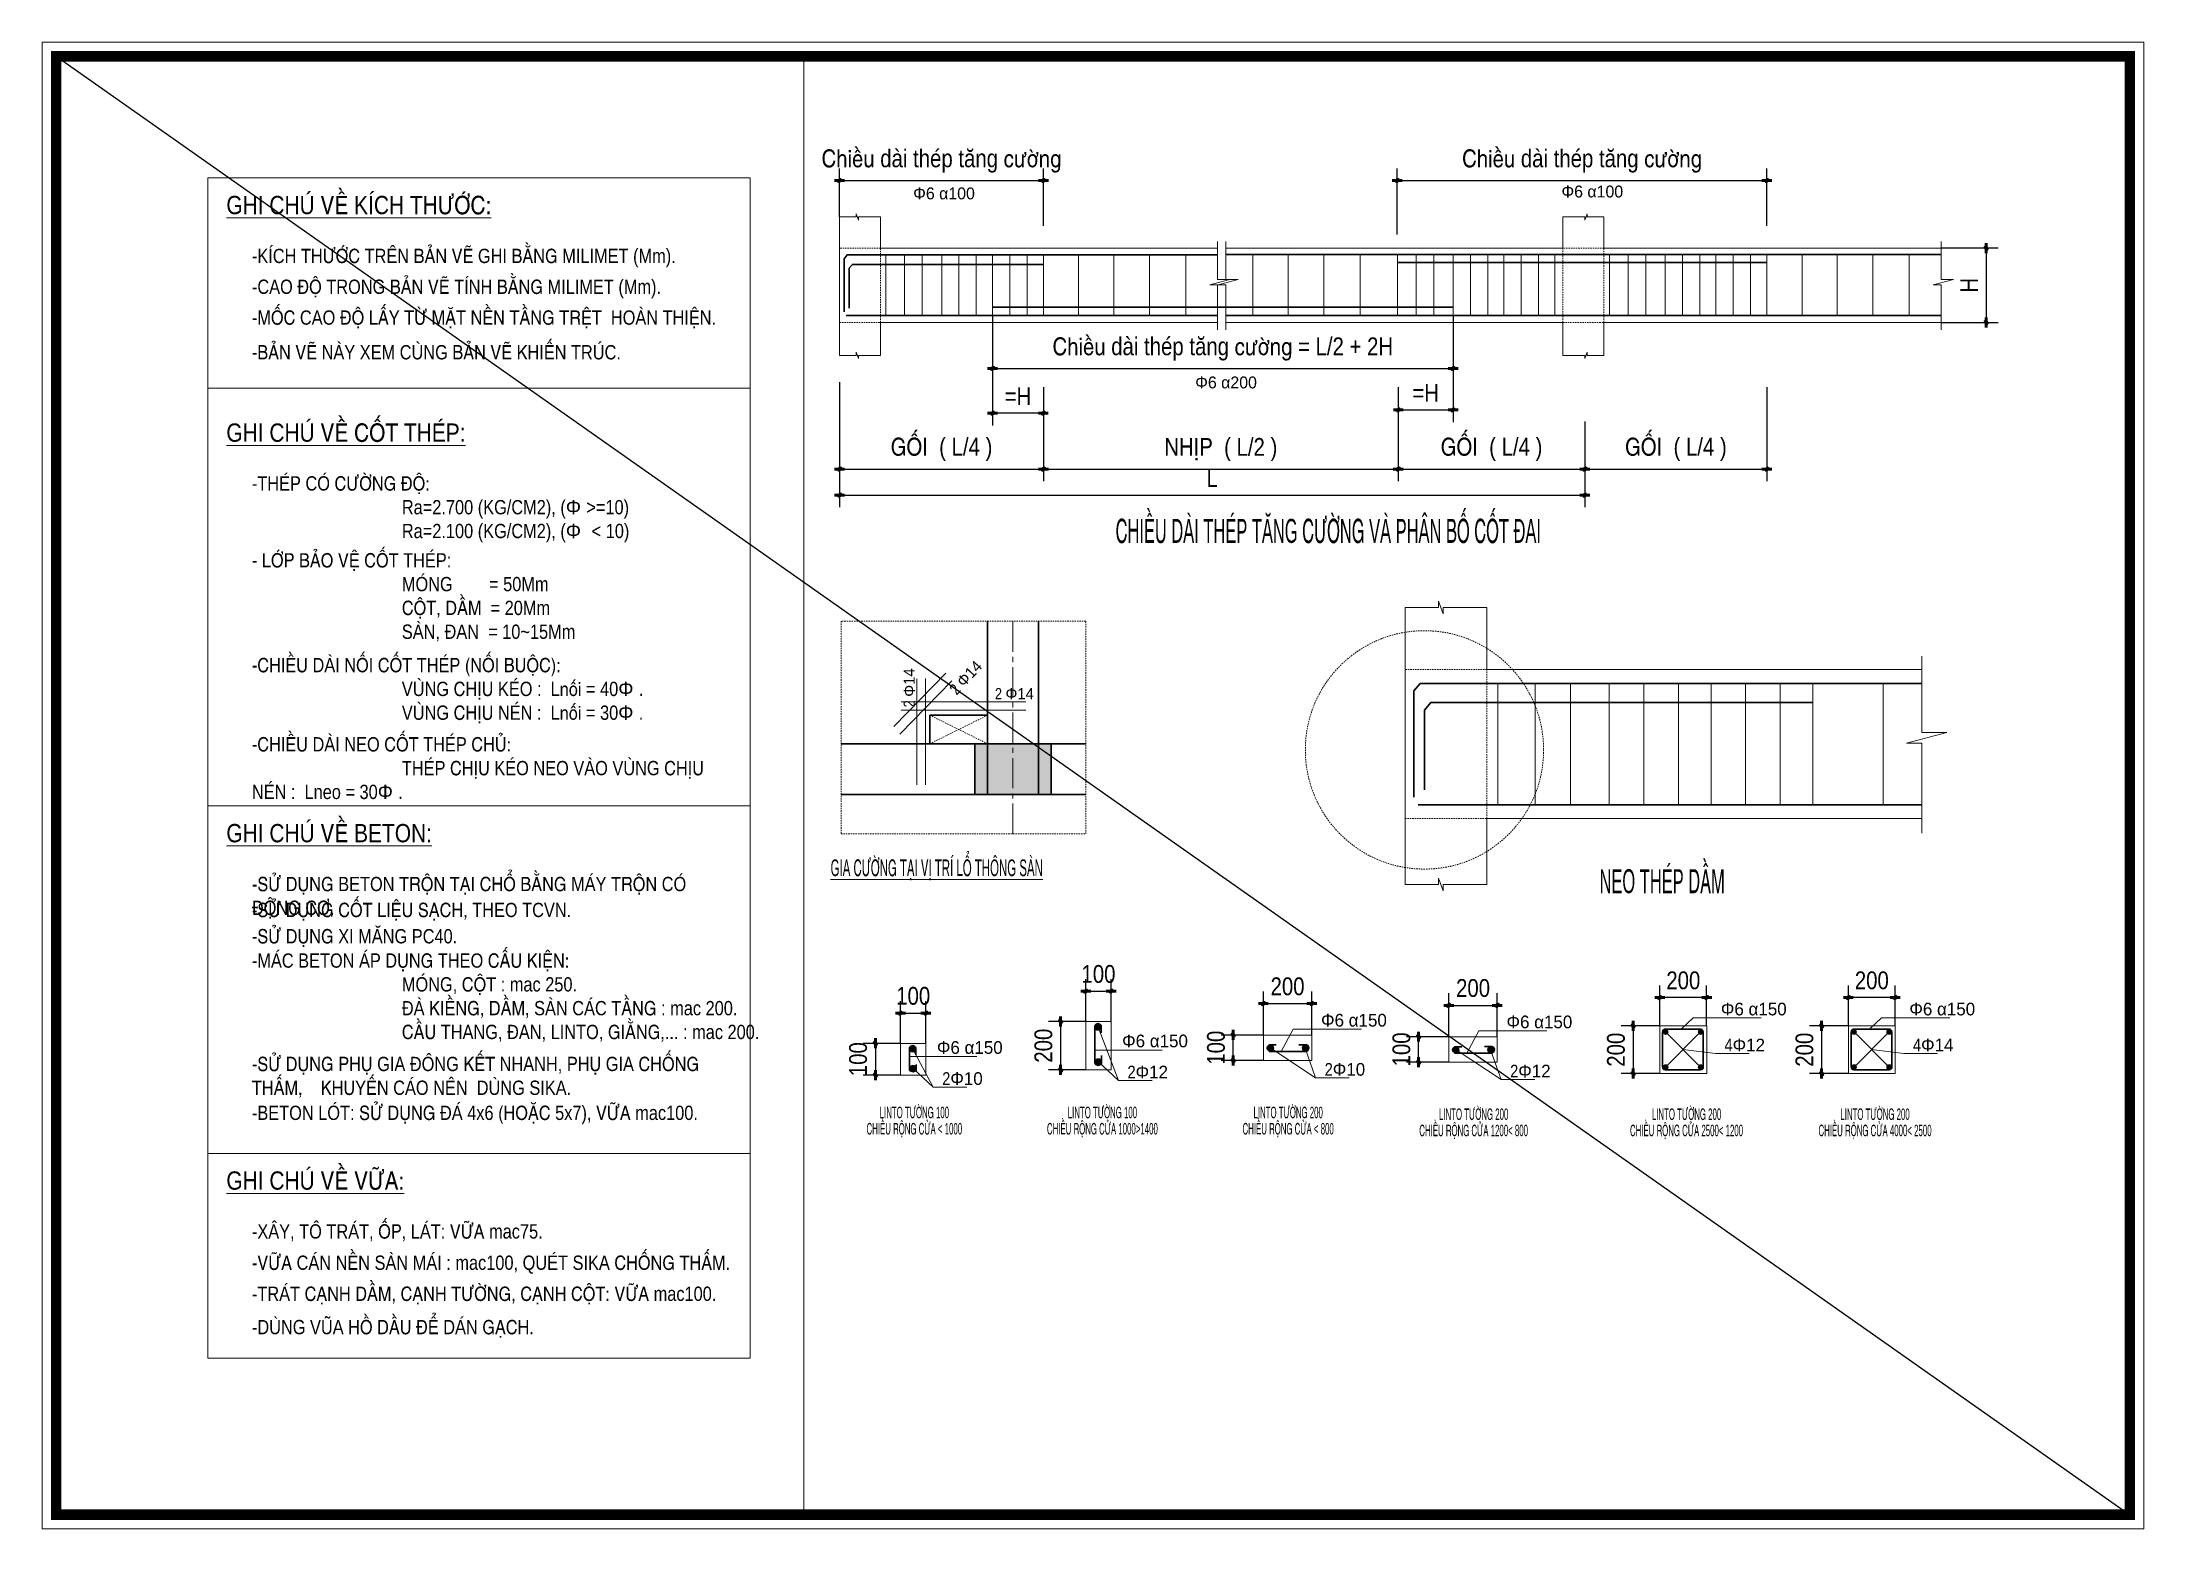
# Model space of a CAD drawing. Header units: millimetres. Extents: x 615730 to 2792744, y 139412 to 597571.
# Drawn here: x 1053928 to 1079942, y 286993 to 305386 of the extents above; entities that cross this region are included whole.
import ezdxf
from ezdxf.enums import TextEntityAlignment as Align

# ---------------------------------------------------------------- set-up
doc = ezdxf.new("R2010")
doc.units = ezdxf.units.MM
doc.header["$MEASUREMENT"] = 0
doc.header["$PDMODE"] = 34
doc.linetypes.add('CENTER2', pattern=[1.125, 0.75, -0.125, 0.125, -0.125])
doc.linetypes.add('KHUAT', pattern=[0.6, 0.35, -0.25])
doc.layers.get('0').update_dxf_attribs({"lineweight": 5})
for name, color, linetype, lineweight in [('0.05_Hatch', 36, 'Continuous', 9), ('0.10_Khuat', 251, 'KHUAT', 9), ('DIM', 7, 'Continuous', 50), ('None', 7, 'Continuous', 15), ('thay', 7, 'Continuous', 15), ('tim', 89, 'Continuous', 9), ('tuong cat', 7, 'Continuous', 30)]:
    doc.layers.add(name, color=color, linetype=linetype, lineweight=lineweight)
doc.layers.add('H', color=252, linetype='Continuous')
doc.layers.add('LAYER70', color=5, linetype='Continuous')
doc.styles.add('AVO', font='', dxfattribs={"height": 200})
doc.styles.add('STYLE1', font='')
doc.styles.get('AVO').set_extended_font_data('VNI-Helve-Condense')
doc.styles.get('STYLE1').set_extended_font_data('VNI-Helve-Condense')
doc.dimstyles.new('1-100', dxfattribs={"dimtxt": 220, "dimasz": 20, "dimexe": 150, "dimexo": 0, "dimgap": 100, "dimtad": 1, "dimdec": 0, "dimzin": 0, "dimdsep": 46, "dimtxsty": 'AVO', "dimblk": 'FC', "dimcen": 0, "dimdle": 150, "dimclrd": 252, "dimclre": 252, "dimclrt": 7, "dimadec": 0, "dimazin": 0, "dimtfac": 1, "dimtdec": 0, "dimtix": 1, "dimtmove": 2, "dimatfit": 3, "dimldrblk": 'OPEN90', "dimfxl": 1, "dimtolj": 1, "dimtzin": 0, "dimarcsym": 0})

msp = doc.modelspace()

# ---------------------------------------------------------------- texts
at = {"layer": '0.05_Hatch', "style": 'STYLE1'}
for s, insert, char_height, width, attachment_point in [('{\\LGHI CHUÙ VEÀ KÍCH THÖÔÙC:}', (1056209.4, 303483.2, 11.5), 226.044, 5988.541, 1), (' {\\fSymbol|b0|i0|c2|p18;F6 a100}', (1064663, 303587.7, 11.5), 147.164, 4990.451, 1), (' {\\fSymbol|b0|i0|c2|p18;F6 a100}', (1072686.3, 303611, 11.5), 147.164, 4990.451, 1), ('-KÍCH THÖÔÙC TREÂN BAÛN VEÕ GHI BAÈNG MILIMET (Mm).', (1056526, 302829.1, 11.5), 176.597, 5988.541, 1), ('-CAO ÑOÄ TRONG BAÛN VEÕ TÍNH BAÈNG MILIMET (Mm).', (1056526, 302447.8, 11.5), 176.597, 5988.541, 1), ('-MOÁC CAO ÑOÄ LAÁY TÖØ MAËT NEÀN TAÀNG TREÄT  HOAØN THIEÄN.', (1056526, 302066.5, 11.5), 176.597, 5988.541, 1), ('-BAÛN VEÕ NAØY XEM CUØNG BAÛN VEÕ KHIEÁN TRUÙC.', (1056525.2, 301637.4, 11.5), 176.597, 5988.541, 1), (' {\\fSymbol|b0|i0|c2|p18;F6 a200}', (1068153.5, 301249.4, 11.5), 147.164, 4990.451, 1), ('{\\LGHI CHUÙ VEÀ COÁT THEÙP:}', (1056209.4, 300668, 11.5), 226.044, 5988.541, 1), ('-THEÙP COÙ CÖÔØNG ÑOÄ:\\P                                 Ra=2.700 (KG/CM2), ({\\fSymbol|b0|i0|c2|p18;F }>=10)\\P                                 Ra=2.100 (KG/CM2), ({\\fSymbol|b0|i0|c2|p18;F  }< 10)', (1056525.2, 300015.1, 11.5), 176.597, 5988.541, 1), ('- LÔÙP BAÛO VEÄ COÁT THEÙP:\\P                                 MOÙNG        = 50Mm\\P                                 COÄT, DAÀM  = 20Mm\\P                                 SAØN, ÑAN  = 10~15Mm', (1056525.2, 299063.7, 11.5), 176.597, 5988.541, 1), ('-CHIEÀU DAØI NOÁI COÁT THEÙP (NOÁI BUOÄC):\\P                                 VUØNG CHÒU KEÙO :  Lnoái = 40{\\fSymbol|b0|i0|c2|p18;F }.\\P                                 VUØNG CHÒU NEÙN :  Lnoái = 30{\\fSymbol|b0|i0|c2|p18;F }.', (1056525.2, 297767.4, 11.5), 176.597, 5988.541, 1), ('2 {\\fSymbol|b0|i0|c2|p18;F14}', (1065721.5, 297256, 11.5), 137.353, 4657.754, 7), ('-CHIEÀU DAØI NEO COÁT THEÙP CHUÛ:\\P                                 THEÙP CHÒU KEÙO NEO VAØO VUØNG CHÒU NEÙN :  Lneo = 30{\\fSymbol|b0|i0|c2|p18;F }.\\P                                 ', (1056525.2, 296787.6, 11.5), 176.5969, 5988.541, 1), ('{\\LGHI CHUÙ VEÀ BETON:}', (1056209.4, 295713.2, 11.5), 226.044, 5988.541, 1), ('-SÖÛ DUÏNG BETON TROÄN TAÏI CHOÅ BAÈNG MAÙY TROÄN COÙ ÑOÄNG CÔ.', (1056526, 295059.1, 11.5), 176.597, 5988.541, 1), ('-SÖÛ DUÏNG COÁT LIEÄU SAÏCH, THEO TCVN.', (1056526, 294738.6, 11.5), 176.597, 5988.541, 1), ('-SÖÛ DUÏNG XI MAÊNG PC40.', (1056526, 294413.2, 11.5), 176.597, 5988.541, 1), ('-MAÙC BETON AÙP DUÏNG THEO CAÁU KIEÄN:\\P                                 MOÙNG, COÄT : mac 250.\\P                                 ÑAØ KIEÀNG, DAÀM, SAØN CAÙC TAÀNG : mac 200.\\P                                 CAÀU THANG, ÑAN, LINTO, GIAÈNG,... : mac 200.', (1056525.2, 294112.4, 11.5), 176.597, 5988.541, 1), (' {\\fSymbol|b0|i0|c2|p18;F6 a150}', (1074656, 293343.6, 11.5), 156.975, 5323.148, 7), (' {\\fSymbol|b0|i0|c2|p18;F6 a150}', (1076988.7, 293343.6, 11.5), 156.975, 5323.148, 7), (' {\\fSymbol|b0|i0|c2|p18;F6 a150}', (1069707.6, 293205.4, 11.5), 156.975, 5323.148, 7), (' {\\fSymbol|b0|i0|c2|p18;F6 a150}', (1072003, 293184.2, 11.5), 156.975, 5323.148, 7), (' {\\fSymbol|b0|i0|c2|p18;F6 a150}', (1064953.2, 292867.8, 11.5), 156.975, 5323.148, 7), (' {\\fSymbol|b0|i0|c2|p18;F6 a150}', (1067245.7, 292948.7, 11.5), 156.975, 5323.148, 7), (' 4{\\fSymbol|b0|i0|c2|p18;F12}', (1074701.1, 293057.5, 11.5), 156.975, 5323.148, 1), (' 4{\\fSymbol|b0|i0|c2|p18;F14}', (1077033.8, 293057.5, 11.5), 156.975, 5323.148, 1), ('-SÖÛ DUÏNG PHUÏ GIA ÑOÂNG KEÁT NHANH, PHUÏ GIA CHOÁNG THAÁM,    KHUYEÁN CAÙO NEÂN  DUØNG SIKA.', (1056526, 292833.3, 11.5), 176.597, 6065.764, 1), (' 2{\\fSymbol|b0|i0|c2|p18;F12}', (1067312.1, 292723.4, 11.5), 156.975, 5323.148, 1), (' 2{\\fSymbol|b0|i0|c2|p18;F10}', (1069752.7, 292756.4, 11.5), 156.975, 5323.148, 1), (' 2{\\fSymbol|b0|i0|c2|p18;F12}', (1072048.1, 292735.1, 11.5), 156.975, 5323.148, 1), (' 2{\\fSymbol|b0|i0|c2|p18;F10}', (1065019.6, 292642.5, 11.5), 156.975, 5323.148, 1), ('-BETON LOÙT: SÖÛ DUÏNG ÑAÙ 4x6 (HOAËC 5x7), VÖÕA mac100.', (1056526, 292228.6, 11.5), 176.597, 5988.541, 1), ('{\\LGHI CHUÙ VEÀ VÖÕA:}', (1056209.4, 291415.7, 11.5), 226.044, 5988.541, 1), ('-XAÂY, TOÂ TRAÙT, OÁP, LAÙT: VÖÕA mac75.', (1056526, 290761.6, 11.5), 176.597, 5988.541, 1), ('-VÖÕA CAÙN NEÀN SAØN MAÙI : mac100, QUEÙT SIKA CHOÁNG THAÁM.', (1056526, 290374.6, 11.5), 176.597, 5988.541, 1), ('-TRAÙT CAÏNH DAÀM, CAÏNH TÖÔØNG, CAÏNH COÄT: VÖÕA mac100.', (1056526, 289990.6, 11.5), 176.597, 5988.541, 1), ('-DUØNG VUÕA HOÀ DAÀU ÑEÅ DAÙN GAÏCH.', (1056526, 289578.1, 11.5), 176.597, 5988.541, 1)]:
    msp.add_mtext(s, dxfattribs=dict(at, insert=insert, char_height=char_height, width=width, attachment_point=attachment_point))
at = {"layer": '0.05_Hatch', "char_height": 137.353, "width": 4657.754, "style": 'STYLE1'}
for insert, attachment_point, rotation in [((1064591.9, 297638.3, 11.5), 3, 90), ((1065247.9, 297300.5, 11.5), 7, 47.15226)]:
    msp.add_mtext('2 {\\fSymbol|b0|i0|c2|p18;F14}', dxfattribs=dict(at, insert=insert, attachment_point=attachment_point, rotation=rotation))
at = {"layer": 'None', "ltscale": 2, "style": 'STYLE1', "width": 0.6}
for s, height, p in [('CHIEÀU DAØI THEÙP TAÊNG CÖÔØNG VAØ PHAÂN BOÁ COÁT ÑAI', 296.683, (1069847.5, 299339.3, 11.5)), ('NEO THEÙP DAÀM', 296.683, (1073978.7, 295005.8, 11.5)), ('LINTO TÖÔØNG 100', 141.278, (1064724.3, 292144.8, 11.5)), ('LINTO TÖÔØNG 100', 141.278, (1067051.8, 292144.8, 11.5)), ('LINTO TÖÔØNG 200', 141.278, (1069350.9, 292144.8, 11.5)), ('LINTO TÖÔØNG 200', 141.278, (1071646.3, 292123.6, 11.5)), ('LINTO TÖÔØNG 200', 141.278, (1074281.1, 292123.6, 11.5)), ('LINTO TÖÔØNG 200', 141.278, (1076613.9, 292123.6, 11.5)), ('CHIEÀU ROÄNG CÖÛA < 1000', 141.278, (1064724.3, 291943.5, 11.5)), ('CHIEÀU ROÄNG CÖÛA 1000>1400', 141.278, (1067051.8, 291943.5, 11.5)), ('CHIEÀU ROÄNG CÖÛA < 800', 141.278, (1069350.9, 291943.5, 11.5)), ('CHIEÀU ROÄNG CÖÛA 1200< 800', 141.278, (1071646.3, 291922.2, 11.5)), ('CHIEÀU ROÄNG CÖÛA 2500< 1200', 141.278, (1074281.1, 291922.2, 11.5)), ('CHIEÀU ROÄNG CÖÛA 4000< 2500', 141.278, (1076613.9, 291922.2, 11.5))]:
    msp.add_text(s, height=height, dxfattribs=at).set_placement(p, align=Align.MIDDLE_CENTER)
msp.add_text('%%UGIA CÖÔØNG TAÏI VÒ TRÍ LOÅ THOÂNG SAØN', height=206.03, dxfattribs=at).set_placement((1063687.8, 295068.6, 11.5))

# ---------------------------------------------------------------- blocks, each defined once
blk = doc.blocks.new('FOCUS')
for q in [(-150, 0), (50, 0)]:
    blk.add_line((-50, 0), q)
at = {"color": 0}
for p, q in [((-73, -17), (-34, 22)), ((-71, -22), (-29, 20)), ((-69, -6), (-45, 18)), ((-50, -15), (-65, 0)), ((-64, -22), (-28, 14)), ((-46, -11), (-61, 4)), ((-42, -8), (-58, 8)), ((-39, -4), (-54, 11)), ((-35, 0), (-50, 15)), ((-33, 4), (-46, 17)), ((-30, 8), (-42, 20)), ((-28, 14), (-36, 22)), ((-70, -23), (-73, -20)), ((-63, -22), (-72, -13)), ((-58, -20), (-70, -8)), ((-54, -18), (-68, -4)), ((-49, -14), (-37, -2))]:
    blk.add_line(p, q, dxfattribs=at)
for centre, radius, start, end in [((-2, -49), 80.2, 135, 143.7929), ((-2, -49), 80.2, 126.2071, 135), ((-22, -21), 45.5, 114.5226, 126.2071), ((-99, 48), 80.2, 315, 323.7929), ((-32, 0), 22.5, 92.9637, 114.5226), ((-71, 28), 45.5, 323.7929, 335.4774), ((-33, 17), 4.77, 45, 92.9637), ((-50, 18), 22.5, 335.4774, 357.0363), ((-33, 17), 4.77, 357.0363, 45), ((-50, -19), 22.5, 155.4774, 177.0363), ((-68, -18), 4.77, 177.0363, 225), ((-68, -18), 4.77, 225, 272.9637), ((-30, -29), 45.5, 143.7929, 155.4774), ((-69, 0), 22.5, 272.9637, 294.5226), ((-79, 20), 45.5, 294.5226, 306.2071), ((-99, 48), 80.2, 306.2071, 315)]:
    blk.add_arc(centre, radius, start, end)
blk = doc.blocks.new('FC')
at = {"layer": 'DIM', "xscale": 0.03073318753785802, "yscale": 0.03073318753785802, "zscale": 0.03073318753785802}
blk.add_blockref('FOCUS', (1.5, 0), dxfattribs=at)
blk = doc.blocks.new('*D967')
at = {"layer": 'DEFPOINTS', "color": 0, "transparency": 16777216}
for p in [(1066321, 301117), (1063798, 300710), (1066321, 300104)]:
    blk.add_point(p, dxfattribs=at)
at = {"layer": 'DIM', "color": 252, "lineweight": -2, "transparency": 16777216}
for p, q in [((1066321, 301117), (1066321, 299954)), ((1063798, 300710), (1063798, 299954)), ((1063818, 300104), (1066301, 300104))]:
    blk.add_line(p, q, dxfattribs=at)
at = {"layer": 'DIM', "color": 252, "lineweight": -2, "transparency": 16777216, "xscale": 20, "yscale": 20, "zscale": 20, "rotation": 180}
blk.add_blockref('FC', (1063798, 300104), dxfattribs=at)
at = {"layer": 'DIM', "color": 252, "lineweight": -2, "transparency": 16777216, "xscale": 20, "yscale": 20, "zscale": 20}
blk.add_blockref('FC', (1066321, 300104), dxfattribs=at)
at = {"layer": 'DIM', "color": 7, "transparency": 16777216, "insert": (1065060, 300348), "char_height": 220, "attachment_point": 5, "style": 'STYLE1'}
blk.add_mtext('\\A1;GOÁI  ( L/4 )', dxfattribs=at)
blk = doc.blocks.new('_Open90')
at = {"color": 0, "linetype": 'ByBlock', "lineweight": -2}
for p, q in [((0, 0), (-1, 0)), ((-0.5, 0.5), (0, 0)), ((0, 0), (-0.5, -0.5))]:
    blk.add_line(p, q, dxfattribs=at)
blk = doc.blocks.new('*D968')
at = {"layer": 'DEFPOINTS', "color": 0, "transparency": 16777216}
for p in [(1066321, 301117), (1070713, 301117), (1070713, 300104)]:
    blk.add_point(p, dxfattribs=at)
at = {"layer": 'DIM', "color": 252, "lineweight": -2, "transparency": 16777216}
for p, q in [((1066321, 301117), (1066321, 299954)), ((1070713, 301117), (1070713, 299954)), ((1066341, 300104), (1070693, 300104))]:
    blk.add_line(p, q, dxfattribs=at)
at = {"layer": 'DIM', "color": 252, "lineweight": -2, "transparency": 16777216, "xscale": 20, "yscale": 20, "zscale": 20, "rotation": 180}
blk.add_blockref('FC', (1066321, 300104), dxfattribs=at)
at = {"layer": 'DIM', "color": 252, "lineweight": -2, "transparency": 16777216, "xscale": 20, "yscale": 20, "zscale": 20}
blk.add_blockref('FC', (1070713, 300104), dxfattribs=at)
at = {"layer": 'DIM', "color": 7, "transparency": 16777216, "insert": (1068517, 300345), "char_height": 220, "attachment_point": 5, "style": 'STYLE1'}
blk.add_mtext('\\A1;NHÒP  ( L/2 )', dxfattribs=at)
blk = doc.blocks.new('*D969')
at = {"layer": 'DEFPOINTS', "color": 0, "transparency": 16777216}
for p in [(1070713, 301117), (1073022, 300670), (1073022, 300104)]:
    blk.add_point(p, dxfattribs=at)
at = {"layer": 'DIM', "color": 252, "lineweight": -2, "transparency": 16777216}
for p, q in [((1070713, 301117), (1070713, 299954)), ((1073022, 300670), (1073022, 299954)), ((1070733, 300104), (1073002, 300104))]:
    blk.add_line(p, q, dxfattribs=at)
at = {"layer": 'DIM', "color": 252, "lineweight": -2, "transparency": 16777216, "xscale": 20, "yscale": 20, "zscale": 20, "rotation": 180}
blk.add_blockref('FC', (1070713, 300104), dxfattribs=at)
at = {"layer": 'DIM', "color": 252, "lineweight": -2, "transparency": 16777216, "xscale": 20, "yscale": 20, "zscale": 20}
blk.add_blockref('FC', (1073022, 300104), dxfattribs=at)
at = {"layer": 'DIM', "color": 7, "transparency": 16777216, "insert": (1071867, 300348), "char_height": 220, "attachment_point": 5, "style": 'STYLE1'}
blk.add_mtext('\\A1;GOÁI  ( L/4 )', dxfattribs=at)
blk = doc.blocks.new('*D970')
at = {"layer": 'DEFPOINTS', "color": 0, "transparency": 16777216}
for p in [(1075276, 301117), (1073022, 300670), (1075276, 300104)]:
    blk.add_point(p, dxfattribs=at)
at = {"layer": 'DIM', "color": 252, "lineweight": -2, "transparency": 16777216}
for p, q in [((1075276, 301117), (1075276, 299954)), ((1073022, 300670), (1073022, 299954)), ((1073042, 300104), (1075256, 300104))]:
    blk.add_line(p, q, dxfattribs=at)
at = {"layer": 'DIM', "color": 252, "lineweight": -2, "transparency": 16777216, "xscale": 20, "yscale": 20, "zscale": 20, "rotation": 180}
blk.add_blockref('FC', (1073022, 300104), dxfattribs=at)
at = {"layer": 'DIM', "color": 252, "lineweight": -2, "transparency": 16777216, "xscale": 20, "yscale": 20, "zscale": 20}
blk.add_blockref('FC', (1075276, 300104), dxfattribs=at)
at = {"layer": 'DIM', "color": 7, "transparency": 16777216, "insert": (1074149, 300348), "char_height": 220, "attachment_point": 5, "style": 'STYLE1'}
blk.add_mtext('\\A1;GOÁI  ( L/4 )', dxfattribs=at)
blk = doc.blocks.new('*D971')
at = {"layer": 'DEFPOINTS', "color": 0, "transparency": 16777216}
for p in [(1063798, 301179), (1073022, 300693), (1073022, 299782)]:
    blk.add_point(p, dxfattribs=at)
at = {"layer": 'DIM', "color": 252, "lineweight": -2, "transparency": 16777216}
for p, q in [((1063798, 301179), (1063798, 299632)), ((1073022, 300693), (1073022, 299632)), ((1063818, 299782), (1073002, 299782))]:
    blk.add_line(p, q, dxfattribs=at)
at = {"layer": 'DIM', "color": 252, "lineweight": -2, "transparency": 16777216, "xscale": 20, "yscale": 20, "zscale": 20, "rotation": 180}
blk.add_blockref('FC', (1063798, 299782), dxfattribs=at)
at = {"layer": 'DIM', "color": 252, "lineweight": -2, "transparency": 16777216, "xscale": 20, "yscale": 20, "zscale": 20}
blk.add_blockref('FC', (1073022, 299782), dxfattribs=at)
at = {"layer": 'DIM', "color": 7, "transparency": 16777216, "insert": (1068410, 299992), "char_height": 220, "attachment_point": 5, "style": 'STYLE1'}
blk.add_mtext('\\A1;L', dxfattribs=at)
blk = doc.blocks.new('*D983')
at = {"layer": 'DEFPOINTS', "color": 0, "transparency": 16777216}
for p in [(1066321, 303674), (1063798, 303223), (1066321, 303112)]:
    blk.add_point(p, dxfattribs=at)
at = {"layer": 'DIM', "color": 252, "lineweight": -2, "transparency": 16777216}
for p, q in [((1063778, 303674), (1063758, 303674)), ((1063798, 303223), (1063798, 303824)), ((1063798, 303674), (1066321, 303674)), ((1066321, 303112), (1066321, 303824)), ((1066341, 303674), (1066361, 303674))]:
    blk.add_line(p, q, dxfattribs=at)
at = {"layer": 'DIM', "color": 252, "lineweight": -2, "transparency": 16777216, "xscale": 20, "yscale": 20, "zscale": 20}
blk.add_blockref('FC', (1063798, 303674), dxfattribs=at)
at = {"layer": 'DIM', "color": 252, "lineweight": -2, "transparency": 16777216, "xscale": 20, "yscale": 20, "zscale": 20, "rotation": 180}
blk.add_blockref('FC', (1066321, 303674), dxfattribs=at)
at = {"layer": 'DIM', "color": 7, "transparency": 16777216, "insert": (1065060, 303914), "char_height": 220, "attachment_point": 5, "style": 'STYLE1'}
blk.add_mtext('\\A1;Chieàu daøi theùp taêng cöôøng', dxfattribs=at)
blk = doc.blocks.new('*D972')
at = {"layer": 'DEFPOINTS', "color": 0, "transparency": 16777216}
for p in [(1075275, 303674), (1075275, 303112), (1070700, 303005)]:
    blk.add_point(p, dxfattribs=at)
at = {"layer": 'DIM', "color": 252, "lineweight": -2, "transparency": 16777216}
for p, q in [((1070700, 303005), (1070700, 303824)), ((1070720, 303674), (1075255, 303674)), ((1075275, 303112), (1075275, 303824))]:
    blk.add_line(p, q, dxfattribs=at)
at = {"layer": 'DIM', "color": 252, "lineweight": -2, "transparency": 16777216, "xscale": 20, "yscale": 20, "zscale": 20, "rotation": 180}
blk.add_blockref('FC', (1070700, 303674), dxfattribs=at)
at = {"layer": 'DIM', "color": 252, "lineweight": -2, "transparency": 16777216, "xscale": 20, "yscale": 20, "zscale": 20}
blk.add_blockref('FC', (1075275, 303674), dxfattribs=at)
at = {"layer": 'DIM', "color": 7, "transparency": 16777216, "insert": (1072988, 303914), "char_height": 220, "attachment_point": 5, "style": 'STYLE1'}
blk.add_mtext('\\A1;Chieàu daøi theùp taêng cöôøng', dxfattribs=at)
blk = doc.blocks.new('*D984')
at = {"layer": 'DEFPOINTS', "color": 0, "transparency": 16777216}
for p in [(1065692, 302002), (1071392, 302002), (1071392, 301349)]:
    blk.add_point(p, dxfattribs=at)
at = {"layer": 'DIM', "color": 252, "lineweight": -2, "transparency": 16777216}
for p, q in [((1065692, 302002), (1065692, 301199)), ((1071392, 302002), (1071392, 301199)), ((1065712, 301349), (1071372, 301349))]:
    blk.add_line(p, q, dxfattribs=at)
at = {"layer": 'DIM', "color": 252, "lineweight": -2, "transparency": 16777216, "xscale": 20, "yscale": 20, "zscale": 20, "rotation": 180}
blk.add_blockref('FC', (1065692, 301349), dxfattribs=at)
at = {"layer": 'DIM', "color": 252, "lineweight": -2, "transparency": 16777216, "xscale": 20, "yscale": 20, "zscale": 20}
blk.add_blockref('FC', (1071392, 301349), dxfattribs=at)
at = {"layer": 'DIM', "color": 7, "transparency": 16777216, "insert": (1068542, 301589), "char_height": 220, "attachment_point": 5, "style": 'STYLE1'}
blk.add_mtext('\\A1;Chieàu daøi theùp taêng cöôøng = L/2 + 2H', dxfattribs=at)
blk = doc.blocks.new('*D985')
at = {"layer": 'DEFPOINTS', "color": 0, "transparency": 16777216}
for p in [(1077431, 302839), (1077431, 301918), (1077989, 301918)]:
    blk.add_point(p, dxfattribs=at)
at = {"layer": 'DIM', "color": 252, "lineweight": -2, "transparency": 16777216}
for p, q in [((1077431, 302839), (1078139, 302839)), ((1077989, 302819), (1077989, 301938)), ((1077431, 301918), (1078139, 301918))]:
    blk.add_line(p, q, dxfattribs=at)
at = {"layer": 'DIM', "color": 252, "lineweight": -2, "transparency": 16777216, "xscale": 20, "yscale": 20, "zscale": 20}
for p, rotation in [((1077989, 302839), 90), ((1077989, 301918), 270)]:
    blk.add_blockref('FC', p, dxfattribs=dict(at, rotation=rotation))
at = {"layer": 'DIM', "color": 7, "transparency": 16777216, "insert": (1077779, 302378), "char_height": 220, "attachment_point": 5, "rotation": 90, "style": 'STYLE1'}
blk.add_mtext('\\A1;H', dxfattribs=at)
blk = doc.blocks.new('*D973')
at = {"layer": 'DEFPOINTS', "color": 0, "transparency": 16777216}
for p in [(1065692, 301254), (1066321, 301117), (1065692, 300795)]:
    blk.add_point(p, dxfattribs=at)
at = {"layer": 'DIM', "color": 252, "lineweight": -2, "transparency": 16777216}
for p, q in [((1065692, 301254), (1065692, 300645)), ((1066321, 301117), (1066321, 300645)), ((1066301, 300795), (1065712, 300795))]:
    blk.add_line(p, q, dxfattribs=at)
at = {"layer": 'DIM', "color": 252, "lineweight": -2, "transparency": 16777216, "xscale": 20, "yscale": 20, "zscale": 20, "rotation": 180}
blk.add_blockref('FC', (1065692, 300795), dxfattribs=at)
at = {"layer": 'DIM', "color": 252, "lineweight": -2, "transparency": 16777216, "xscale": 20, "yscale": 20, "zscale": 20}
blk.add_blockref('FC', (1066321, 300795), dxfattribs=at)
at = {"layer": 'DIM', "color": 7, "transparency": 16777216, "insert": (1066006, 301005), "char_height": 220, "attachment_point": 5, "style": 'STYLE1'}
blk.add_mtext('\\A1;=H', dxfattribs=at)
blk = doc.blocks.new('*D974')
at = {"layer": 'DEFPOINTS', "color": 0, "transparency": 16777216}
for p in [(1071392, 301254), (1070713, 301117), (1071392, 300836)]:
    blk.add_point(p, dxfattribs=at)
at = {"layer": 'DIM', "color": 252, "lineweight": -2, "transparency": 16777216}
for p, q in [((1071392, 301254), (1071392, 300686)), ((1070713, 301117), (1070713, 300686)), ((1070733, 300836), (1071372, 300836))]:
    blk.add_line(p, q, dxfattribs=at)
at = {"layer": 'DIM', "color": 252, "lineweight": -2, "transparency": 16777216, "xscale": 20, "yscale": 20, "zscale": 20, "rotation": 180}
blk.add_blockref('FC', (1070713, 300836), dxfattribs=at)
at = {"layer": 'DIM', "color": 252, "lineweight": -2, "transparency": 16777216, "xscale": 20, "yscale": 20, "zscale": 20}
blk.add_blockref('FC', (1071392, 300836), dxfattribs=at)
at = {"layer": 'DIM', "color": 7, "transparency": 16777216, "insert": (1071052, 301046), "char_height": 220, "attachment_point": 5, "style": 'STYLE1'}
blk.add_mtext('\\A1;=H', dxfattribs=at)
blk = doc.blocks.new('sat')
at = {"layer": '0.05_Hatch'}
blk.add_hatch(color=256, dxfattribs=at).paths.add_polyline_path([(-137969, 317542, 1), (-138062, 317542, 1)])
blk.add_circle((-138015, 317542), 46.9, dxfattribs=at)
blk = doc.blocks.new('*D975')
at = {"layer": 'DEFPOINTS', "color": 0, "transparency": 16777216}
for p in [(1064867, 293373), (1064553, 293000), (1064867, 293000)]:
    blk.add_point(p, dxfattribs=at)
at = {"layer": 'DIM', "color": 252, "lineweight": -2, "transparency": 16777216}
for p, q in [((1064553, 293000), (1064553, 293523)), ((1064867, 293000), (1064867, 293523)), ((1064533, 293373), (1064513, 293373)), ((1064553, 293373), (1064867, 293373)), ((1064887, 293373), (1064907, 293373))]:
    blk.add_line(p, q, dxfattribs=at)
at = {"layer": 'DIM', "color": 252, "lineweight": -2, "transparency": 16777216, "xscale": 20, "yscale": 20, "zscale": 20}
blk.add_blockref('FC', (1064553, 293373), dxfattribs=at)
at = {"layer": 'DIM', "color": 252, "lineweight": -2, "transparency": 16777216, "xscale": 20, "yscale": 20, "zscale": 20, "rotation": 180}
blk.add_blockref('FC', (1064867, 293373), dxfattribs=at)
at = {"layer": 'DIM', "color": 7, "transparency": 16777216, "insert": (1064710, 293586), "char_height": 220, "attachment_point": 5, "style": 'STYLE1'}
blk.add_mtext('\\A1;100', dxfattribs=at)
blk = doc.blocks.new('*D976')
at = {"layer": 'DEFPOINTS', "color": 0, "transparency": 16777216}
for p in [(1064553, 293000), (1064242, 292608), (1064553, 292608)]:
    blk.add_point(p, dxfattribs=at)
at = {"layer": 'DIM', "color": 252, "lineweight": -2, "transparency": 16777216}
for p, q in [((1064553, 293000), (1064092, 293000)), ((1064242, 293020), (1064242, 293040)), ((1064242, 293000), (1064242, 292608)), ((1064553, 292608), (1064092, 292608)), ((1064242, 292588), (1064242, 292568))]:
    blk.add_line(p, q, dxfattribs=at)
at = {"layer": 'DIM', "color": 252, "lineweight": -2, "transparency": 16777216, "xscale": 20, "yscale": 20, "zscale": 20}
for p, rotation in [((1064242, 293000), 270), ((1064242, 292608), 90)]:
    blk.add_blockref('FC', p, dxfattribs=dict(at, rotation=rotation))
at = {"layer": 'DIM', "color": 7, "transparency": 16777216, "insert": (1064029, 292804), "char_height": 220, "attachment_point": 5, "rotation": 90, "style": 'STYLE1'}
blk.add_mtext('\\A1;100', dxfattribs=at)
blk = doc.blocks.new('*D977')
at = {"layer": 'DEFPOINTS', "color": 0, "transparency": 16777216}
for p in [(1067160, 293645), (1066846, 293271), (1067160, 293271)]:
    blk.add_point(p, dxfattribs=at)
at = {"layer": 'DIM', "color": 252, "lineweight": -2, "transparency": 16777216}
for p, q in [((1066846, 293271), (1066846, 293795)), ((1067160, 293271), (1067160, 293795)), ((1066826, 293645), (1066806, 293645)), ((1066846, 293645), (1067160, 293645)), ((1067180, 293645), (1067200, 293645))]:
    blk.add_line(p, q, dxfattribs=at)
at = {"layer": 'DIM', "color": 252, "lineweight": -2, "transparency": 16777216, "xscale": 20, "yscale": 20, "zscale": 20}
blk.add_blockref('FC', (1066846, 293645), dxfattribs=at)
at = {"layer": 'DIM', "color": 252, "lineweight": -2, "transparency": 16777216, "xscale": 20, "yscale": 20, "zscale": 20, "rotation": 180}
blk.add_blockref('FC', (1067160, 293645), dxfattribs=at)
at = {"layer": 'DIM', "color": 7, "transparency": 16777216, "insert": (1067003, 293857), "char_height": 220, "attachment_point": 5, "style": 'STYLE1'}
blk.add_mtext('\\A1;100', dxfattribs=at)
blk = doc.blocks.new('*D978')
at = {"layer": 'DEFPOINTS', "color": 0, "transparency": 16777216}
for p in [(1066846, 293271), (1066534, 292672), (1066846, 292672)]:
    blk.add_point(p, dxfattribs=at)
at = {"layer": 'DIM', "color": 252, "lineweight": -2, "transparency": 16777216}
for p, q in [((1066846, 293271), (1066384, 293271)), ((1066534, 293291), (1066534, 293311)), ((1066534, 293271), (1066534, 292672)), ((1066846, 292672), (1066384, 292672)), ((1066534, 292652), (1066534, 292632))]:
    blk.add_line(p, q, dxfattribs=at)
at = {"layer": 'DIM', "color": 252, "lineweight": -2, "transparency": 16777216, "xscale": 20, "yscale": 20, "zscale": 20}
for p, rotation in [((1066534, 293271), 270), ((1066534, 292672), 90)]:
    blk.add_blockref('FC', p, dxfattribs=dict(at, rotation=rotation))
at = {"layer": 'DIM', "color": 7, "transparency": 16777216, "insert": (1066322, 292971), "char_height": 220, "attachment_point": 5, "rotation": 90, "style": 'STYLE1'}
blk.add_mtext('\\A1;200', dxfattribs=at)
blk = doc.blocks.new('*D979')
at = {"layer": 'DEFPOINTS', "color": 0, "transparency": 16777216}
for p in [(1068670, 293103), (1069044, 293103), (1069044, 292789)]:
    blk.add_point(p, dxfattribs=at)
at = {"layer": 'DIM', "color": 252, "lineweight": -2, "transparency": 16777216}
for p, q in [((1069044, 293103), (1068520, 293103)), ((1068670, 293123), (1068670, 293143)), ((1068670, 292789), (1068670, 293103)), ((1069044, 292789), (1068520, 292789)), ((1068670, 292769), (1068670, 292749))]:
    blk.add_line(p, q, dxfattribs=at)
at = {"layer": 'DIM', "color": 252, "lineweight": -2, "transparency": 16777216, "xscale": 20, "yscale": 20, "zscale": 20}
for p, rotation in [((1068670, 293103), 270), ((1068670, 292789), 90)]:
    blk.add_blockref('FC', p, dxfattribs=dict(at, rotation=rotation))
at = {"layer": 'DIM', "color": 7, "transparency": 16777216, "insert": (1068458, 292946), "char_height": 220, "attachment_point": 5, "rotation": 90, "style": 'STYLE1'}
blk.add_mtext('\\A1;100', dxfattribs=at)
blk = doc.blocks.new('*D980')
at = {"layer": 'DEFPOINTS', "color": 0, "transparency": 16777216}
for p in [(1069643, 293492), (1069044, 293103), (1069643, 293103)]:
    blk.add_point(p, dxfattribs=at)
at = {"layer": 'DIM', "color": 252, "lineweight": -2, "transparency": 16777216}
for p, q in [((1069024, 293492), (1069004, 293492)), ((1069044, 293103), (1069044, 293642)), ((1069044, 293492), (1069643, 293492)), ((1069643, 293103), (1069643, 293642)), ((1069663, 293492), (1069683, 293492))]:
    blk.add_line(p, q, dxfattribs=at)
at = {"layer": 'DIM', "color": 252, "lineweight": -2, "transparency": 16777216, "xscale": 20, "yscale": 20, "zscale": 20}
blk.add_blockref('FC', (1069044, 293492), dxfattribs=at)
at = {"layer": 'DIM', "color": 252, "lineweight": -2, "transparency": 16777216, "xscale": 20, "yscale": 20, "zscale": 20, "rotation": 180}
blk.add_blockref('FC', (1069643, 293492), dxfattribs=at)
at = {"layer": 'DIM', "color": 7, "transparency": 16777216, "insert": (1069343, 293704), "char_height": 220, "attachment_point": 5, "style": 'STYLE1'}
blk.add_mtext('\\A1;200', dxfattribs=at)
blk = doc.blocks.new('*D981')
at = {"layer": 'DEFPOINTS', "color": 0, "transparency": 16777216}
for p in [(1070965, 293082), (1071339, 293082), (1071339, 292768)]:
    blk.add_point(p, dxfattribs=at)
at = {"layer": 'DIM', "color": 252, "lineweight": -2, "transparency": 16777216}
for p, q in [((1071339, 293082), (1070815, 293082)), ((1070965, 293102), (1070965, 293122)), ((1070965, 292768), (1070965, 293082)), ((1071339, 292768), (1070815, 292768)), ((1070965, 292748), (1070965, 292728))]:
    blk.add_line(p, q, dxfattribs=at)
at = {"layer": 'DIM', "color": 252, "lineweight": -2, "transparency": 16777216, "xscale": 20, "yscale": 20, "zscale": 20}
for p, rotation in [((1070965, 293082), 270), ((1070965, 292768), 90)]:
    blk.add_blockref('FC', p, dxfattribs=dict(at, rotation=rotation))
at = {"layer": 'DIM', "color": 7, "transparency": 16777216, "insert": (1070753, 292925), "char_height": 220, "attachment_point": 5, "rotation": 90, "style": 'STYLE1'}
blk.add_mtext('\\A1;100', dxfattribs=at)
blk = doc.blocks.new('*D982')
at = {"layer": 'DEFPOINTS', "color": 0, "transparency": 16777216}
for p in [(1071938, 293470), (1071339, 293082), (1071938, 293082)]:
    blk.add_point(p, dxfattribs=at)
at = {"layer": 'DIM', "color": 252, "lineweight": -2, "transparency": 16777216}
for p, q in [((1071319, 293470), (1071299, 293470)), ((1071339, 293082), (1071339, 293620)), ((1071339, 293470), (1071938, 293470)), ((1071938, 293082), (1071938, 293620)), ((1071958, 293470), (1071978, 293470))]:
    blk.add_line(p, q, dxfattribs=at)
at = {"layer": 'DIM', "color": 252, "lineweight": -2, "transparency": 16777216, "xscale": 20, "yscale": 20, "zscale": 20}
blk.add_blockref('FC', (1071339, 293470), dxfattribs=at)
at = {"layer": 'DIM', "color": 252, "lineweight": -2, "transparency": 16777216, "xscale": 20, "yscale": 20, "zscale": 20, "rotation": 180}
blk.add_blockref('FC', (1071938, 293470), dxfattribs=at)
at = {"layer": 'DIM', "color": 7, "transparency": 16777216, "insert": (1071639, 293683), "char_height": 220, "attachment_point": 5, "style": 'STYLE1'}
blk.add_mtext('\\A1;200', dxfattribs=at)
blk = doc.blocks.new('*D986')
at = {"layer": 'DEFPOINTS', "color": 0, "transparency": 16777216}
for p in [(1076284, 293566), (1076284, 293215), (1076863, 293215)]:
    blk.add_point(p, dxfattribs=at)
at = {"layer": 'DIM', "color": 252, "lineweight": -2, "transparency": 16777216}
for p, q in [((1076284, 293215), (1076284, 293716)), ((1076863, 293215), (1076863, 293716)), ((1076264, 293566), (1076244, 293566)), ((1076863, 293566), (1076284, 293566)), ((1076883, 293566), (1076903, 293566))]:
    blk.add_line(p, q, dxfattribs=at)
at = {"layer": 'DIM', "color": 252, "lineweight": -2, "transparency": 16777216, "xscale": 20, "yscale": 20, "zscale": 20}
blk.add_blockref('FC', (1076284, 293566), dxfattribs=at)
at = {"layer": 'DIM', "color": 252, "lineweight": -2, "transparency": 16777216, "xscale": 20, "yscale": 20, "zscale": 20, "rotation": 180}
blk.add_blockref('FC', (1076863, 293566), dxfattribs=at)
at = {"layer": 'DIM', "color": 7, "transparency": 16777216, "insert": (1076574, 293778), "char_height": 220, "attachment_point": 5, "style": 'STYLE1'}
blk.add_mtext('\\A1;200', dxfattribs=at)
blk = doc.blocks.new('*D987')
at = {"layer": 'DEFPOINTS', "color": 0, "transparency": 16777216}
for p in [(1076284, 293215), (1075953, 292627), (1076284, 292627)]:
    blk.add_point(p, dxfattribs=at)
at = {"layer": 'DIM', "color": 252, "lineweight": -2, "transparency": 16777216}
for p, q in [((1076284, 293215), (1075803, 293215)), ((1075953, 293235), (1075953, 293255)), ((1075953, 293215), (1075953, 292627)), ((1076284, 292627), (1075803, 292627)), ((1075953, 292607), (1075953, 292587))]:
    blk.add_line(p, q, dxfattribs=at)
at = {"layer": 'DIM', "color": 252, "lineweight": -2, "transparency": 16777216, "xscale": 20, "yscale": 20, "zscale": 20}
for p, rotation in [((1075953, 293215), 270), ((1075953, 292627), 90)]:
    blk.add_blockref('FC', p, dxfattribs=dict(at, rotation=rotation))
at = {"layer": 'DIM', "color": 7, "transparency": 16777216, "insert": (1075741, 292921), "char_height": 220, "attachment_point": 5, "rotation": 90, "style": 'STYLE1'}
blk.add_mtext('\\A1;200', dxfattribs=at)
blk = doc.blocks.new('*D988')
at = {"layer": 'DEFPOINTS', "color": 0, "transparency": 16777216}
for p in [(1073951, 293566), (1073951, 293215), (1074530, 293215)]:
    blk.add_point(p, dxfattribs=at)
at = {"layer": 'DIM', "color": 252, "lineweight": -2, "transparency": 16777216}
for p, q in [((1073951, 293215), (1073951, 293716)), ((1074530, 293215), (1074530, 293716)), ((1073931, 293566), (1073911, 293566)), ((1074530, 293566), (1073951, 293566)), ((1074550, 293566), (1074570, 293566))]:
    blk.add_line(p, q, dxfattribs=at)
at = {"layer": 'DIM', "color": 252, "lineweight": -2, "transparency": 16777216, "xscale": 20, "yscale": 20, "zscale": 20}
blk.add_blockref('FC', (1073951, 293566), dxfattribs=at)
at = {"layer": 'DIM', "color": 252, "lineweight": -2, "transparency": 16777216, "xscale": 20, "yscale": 20, "zscale": 20, "rotation": 180}
blk.add_blockref('FC', (1074530, 293566), dxfattribs=at)
at = {"layer": 'DIM', "color": 7, "transparency": 16777216, "insert": (1074241, 293778), "char_height": 220, "attachment_point": 5, "style": 'STYLE1'}
blk.add_mtext('\\A1;200', dxfattribs=at)
blk = doc.blocks.new('*D989')
at = {"layer": 'DEFPOINTS', "color": 0, "transparency": 16777216}
for p in [(1073951, 293215), (1073620, 292627), (1073951, 292627)]:
    blk.add_point(p, dxfattribs=at)
at = {"layer": 'DIM', "color": 252, "lineweight": -2, "transparency": 16777216}
for p, q in [((1073951, 293215), (1073470, 293215)), ((1073620, 293235), (1073620, 293255)), ((1073620, 293215), (1073620, 292627)), ((1073951, 292627), (1073470, 292627)), ((1073620, 292607), (1073620, 292587))]:
    blk.add_line(p, q, dxfattribs=at)
at = {"layer": 'DIM', "color": 252, "lineweight": -2, "transparency": 16777216, "xscale": 20, "yscale": 20, "zscale": 20}
for p, rotation in [((1073620, 293215), 270), ((1073620, 292627), 90)]:
    blk.add_blockref('FC', p, dxfattribs=dict(at, rotation=rotation))
at = {"layer": 'DIM', "color": 7, "transparency": 16777216, "insert": (1073408, 292921), "char_height": 220, "attachment_point": 5, "rotation": 90, "style": 'STYLE1'}
blk.add_mtext('\\A1;200', dxfattribs=at)

# ---------------------------------------------------------------- dimensions: what is measured, and where the dimension line sits
at = {"layer": 'DIM'}
for base, p1, p2, text, picture, middle in [((1066321.3, 303674.4, 11.5), (1063798.1, 303223, 11.5), (1066321.3, 303111.7, 11.5), 'Chieàu daøi theùp taêng cöôøng', '*D983', (1065059.7, 303914.5, 11.5)), ((1075275, 303674.4, 11.5), (1070700.4, 303005.5, 11.5), (1075275, 303111.7, 11.5), 'Chieàu daøi theùp taêng cöôøng', '*D972', (1072987.7, 303914.5, 11.5)), ((1071391.7, 301348.5, 11.5), (1065691.9, 302001.8, 11.5), (1071391.7, 302001.8, 11.5), 'Chieàu daøi theùp taêng cöôøng = L/2 + 2H', '*D984', (1068541.8, 301588.6, 11.5)), ((1065691.9, 300795.3, 11.5), (1066321.1, 301117.3, 11.5), (1065691.9, 301254.3, 11.5), '=H', '*D973', (1066006.5, 301005.3, 11.5)), ((1071391.7, 300836.2, 11.5), (1070713.2, 301117.3, 11.5), (1071391.7, 301254.3, 11.5), '=H', '*D974', (1071052.5, 301046.2, 11.5)), ((1073021.7, 299781.6, 11.5), (1063798.1, 301179, 11.5), (1073021.7, 300693.4, 11.5), 'L', '*D971', (1068409.9, 299991.6, 11.5)), ((1066321.1, 300103.7, 11.5), (1063798.1, 300709.6, 11.5), (1066321.1, 301117.3, 11.5), 'GOÁI  ( L/4 )', '*D967', (1065059.6, 300347.7, 11.5)), ((1070713.2, 300103.7, 11.5), (1066321.1, 301117.3, 11.5), (1070713.2, 301117.3, 11.5), 'NHÒP  ( L/2 )', '*D968', (1068517.2, 300345.4, 11.5)), ((1073021.7, 300103.7, 11.5), (1070713.2, 301117.3, 11.5), (1073021.7, 300669.7, 11.5), 'GOÁI  ( L/4 )', '*D969', (1071867.5, 300347.7, 11.5)), ((1075276.3, 300103.7, 11.5), (1073021.7, 300669.7, 11.5), (1075276.3, 301117.3, 11.5), 'GOÁI  ( L/4 )', '*D970', (1074149, 300347.7, 11.5)), ((1067160.2, 293644.6, 11.5), (1066846.3, 293270.9, 11.5), (1067160.2, 293270.9, 11.5), '100', '*D977', (1067003.3, 293856.9, 11.5)), ((1064867.3, 293373.4, 11.5), (1064553.4, 292999.7, 11.5), (1064867.3, 292999.7, 11.5), '100', '*D975', (1064710.3, 293585.7, 11.5)), ((1073951.2, 293566.1, 11.5), (1074530.3, 293214.7, 11.5), (1073951.2, 293214.7, 11.5), '200', '*D988', (1074240.7, 293778.5, 11.5)), ((1076283.9, 293566.1, 11.5), (1076863.1, 293214.7, 11.5), (1076283.9, 293214.7, 11.5), '200', '*D986', (1076573.5, 293778.5, 11.5))]:
    dim = msp.add_linear_dim(base=base, p1=p1, p2=p2, text=text, dimstyle='1-100', override={"dimtxsty": 'STYLE1', "dimfxl": 20}, dxfattribs=at)
    dim.commit()
    dim.dimension.update_dxf_attribs({"geometry": picture, "text_midpoint": middle})
for base, p1, p2, angle, text, picture, middle in [((1077989.5, 301917.6, 11.5), (1077430.7, 302838.6, 11.5), (1077430.7, 301917.6, 11.5), 90, 'H', '*D985', (1077779.5, 302378.1, 11.5)), ((1069643.1, 293491.7, 11.5), (1069043.7, 293102.8, 11.5), (1069643.1, 293102.8, 11.5), 180, '200', '*D980', (1069343.4, 293704, 11.5)), ((1071938.5, 293470.4, 11.5), (1071339.1, 293081.5, 11.5), (1071938.5, 293081.5, 11.5), 180, '200', '*D982', (1071638.8, 293682.7, 11.5)), ((1066534.5, 292671.5, 11.5), (1066846.3, 293270.9, 11.5), (1066846.3, 292671.5, 11.5), 90, '200', '*D978', (1066322.1, 292971.2, 11.5)), ((1068670.1, 293102.8, 11.5), (1069043.7, 292788.9, 11.5), (1069043.7, 293102.8, 11.5), 90, '100', '*D979', (1068457.7, 292945.8, 11.5)), ((1073620.5, 292627.1, 11.5), (1073951.2, 293214.7, 11.5), (1073951.2, 292627.1, 11.5), 90, '200', '*D989', (1073408.1, 292920.9, 11.5)), ((1075953.3, 292627.1, 11.5), (1076283.9, 293214.7, 11.5), (1076283.9, 292627.1, 11.5), 90, '200', '*D987', (1075740.9, 292920.9, 11.5)), ((1064241.6, 292608.2, 11.5), (1064553.4, 292999.7, 11.5), (1064553.4, 292608.2, 11.5), 90, '100', '*D976', (1064029.2, 292804, 11.5)), ((1070965.4, 293081.5, 11.5), (1071339.1, 292767.6, 11.5), (1071339.1, 293081.5, 11.5), 90, '100', '*D981', (1070753.1, 292924.6, 11.5))]:
    dim = msp.add_linear_dim(base=base, p1=p1, p2=p2, angle=angle, text=text, dimstyle='1-100', override={"dimtxsty": 'STYLE1', "dimfxl": 20}, dxfattribs=at)
    dim.commit()
    dim.dimension.update_dxf_attribs({"geometry": picture, "text_midpoint": middle})

# ---------------------------------------------------------------- hatches: boundary and pattern name
at = {"layer": '0.05_Hatch'}
msp.add_hatch(color=0, dxfattribs=at).paths.add_polyline_path([(1065474.2, 296706), (1065474.2, 296078.1), (1066416, 296078.1), (1066416, 296706)])

# ---------------------------------------------------------------- linework, layer by layer
for p, q in [((1063355.6, 305211.3), (1063355.6, 287167.9)), ((1063798.1, 303223, 11.5), (1063798.1, 301509.9, 11.5)), ((1064304.7, 303223, 11.5), (1064304.7, 302838.6, 11.5)), ((1072751.7, 303223, 11.5), (1072751.7, 302838.6, 11.5)), ((1073258.4, 303223, 11.5), (1073258.4, 302838.6, 11.5)), ((1064304.7, 302838.6, 11.5), (1068477.1, 302838.6, 11.5)), ((1072751.7, 302838.6, 11.5), (1068579.4, 302838.6, 11.5)), ((1073258.4, 302838.6, 11.5), (1077430.7, 302838.6, 11.5)), ((1064372.9, 302753.2, 11.5), (1064372.9, 302001.8, 11.5)), ((1064604.2, 302753.2, 11.5), (1064604.2, 302001.8, 11.5)), ((1064822.6, 302753.2, 11.5), (1064822.6, 302001.8, 11.5)), ((1065062.4, 302753.2, 11.5), (1065062.4, 302001.8, 11.5)), ((1065276.5, 302753.2, 11.5), (1065276.5, 302001.8, 11.5)), ((1065490.6, 302753.2, 11.5), (1065490.6, 302001.8, 11.5)), ((1065691.9, 302753.2, 11.5), (1065691.9, 302001.8, 11.5)), ((1065906, 302753.2, 11.5), (1065906, 302001.8, 11.5)), ((1066120.1, 302753.2, 11.5), (1066120.1, 302001.8, 11.5)), ((1066321.3, 302753.2, 11.5), (1066321.3, 302001.8, 11.5)), ((1066756.6, 302753.2, 11.5), (1066756.6, 302001.8, 11.5)), ((1067193.4, 302753.2, 11.5), (1067193.4, 302001.8, 11.5)), ((1067634.5, 302753.2, 11.5), (1067634.5, 302001.8, 11.5)), ((1068084.1, 302753.2, 11.5), (1068084.1, 302001.8, 11.5)), ((1068912.7, 302753.2, 11.5), (1068912.7, 302001.8, 11.5)), ((1069349.5, 302753.2, 11.5), (1069349.5, 302001.8, 11.5)), ((1069790.5, 302753.2, 11.5), (1069790.5, 302001.8, 11.5)), ((1070240.2, 302753.2, 11.5), (1070240.2, 302001.8, 11.5)), ((1070702.3, 302753.2, 11.5), (1070702.3, 302001.8, 11.5)), ((1070933.5, 302753.2, 11.5), (1070933.5, 302001.8, 11.5)), ((1071151.9, 302753.2, 11.5), (1071151.9, 302001.8, 11.5)), ((1071391.7, 302753.2, 11.5), (1071391.7, 302001.8, 11.5)), ((1071605.8, 302753.2, 11.5), (1071605.8, 302001.8, 11.5)), ((1071819.9, 302753.2, 11.5), (1071819.9, 302001.8, 11.5)), ((1072021.2, 302753.2, 11.5), (1072021.2, 302001.8, 11.5)), ((1072235.3, 302753.2, 11.5), (1072235.3, 302001.8, 11.5)), ((1072449.4, 302753.2, 11.5), (1072449.4, 302001.8, 11.5)), ((1072650.7, 302753.2, 11.5), (1072650.7, 302001.8, 11.5)), ((1073326.6, 302753.2, 11.5), (1073326.6, 302001.8, 11.5)), ((1073557.9, 302753.2, 11.5), (1073557.9, 302001.8, 11.5)), ((1073776.2, 302753.2, 11.5), (1073776.2, 302001.8, 11.5)), ((1074016, 302753.2, 11.5), (1074016, 302001.8, 11.5)), ((1074230.2, 302753.2, 11.5), (1074230.2, 302001.8, 11.5)), ((1074444.3, 302753.2, 11.5), (1074444.3, 302001.8, 11.5)), ((1074645.5, 302753.2, 11.5), (1074645.5, 302001.8, 11.5)), ((1074859.6, 302753.2, 11.5), (1074859.6, 302001.8, 11.5)), ((1075073.7, 302753.2, 11.5), (1075073.7, 302001.8, 11.5)), ((1075275, 302753.2, 11.5), (1075275, 302001.8, 11.5)), ((1075710.3, 302753.2, 11.5), (1075710.3, 302001.8, 11.5)), ((1076147.1, 302753.2, 11.5), (1076147.1, 302001.8, 11.5)), ((1076588.1, 302753.2, 11.5), (1076588.1, 302001.8, 11.5)), ((1077037.8, 302753.2, 11.5), (1077037.8, 302001.8, 11.5)), ((1064304.7, 301917.6, 11.5), (1068477.1, 301917.6, 11.5)), ((1064304.7, 301917.6, 11.5), (1064304.7, 301509.9, 11.5)), ((1072751.7, 301917.6, 11.5), (1068579.4, 301917.6, 11.5)), ((1072751.7, 301917.6, 11.5), (1072751.7, 301509.9, 11.5)), ((1073258.4, 301917.6, 11.5), (1073258.4, 301509.9, 11.5)), ((1073258.4, 301917.6, 11.5), (1077430.7, 301917.6, 11.5)), ((1070796.6, 298392.6, 11.5), (1070796.6, 294966.3, 11.5)), ((1071809.9, 298392.6, 11.5), (1071809.9, 297623.8, 11.5)), ((1071809.9, 297623.8, 11.5), (1077193.9, 297623.8, 11.5)), ((1071946.4, 297453, 11.5), (1071946.4, 295950.1, 11.5)), ((1072408.9, 297453, 11.5), (1072408.9, 295950.1, 11.5)), ((1072845.6, 297453, 11.5), (1072845.6, 295950.1, 11.5)), ((1073325.2, 297453, 11.5), (1073325.2, 295950.1, 11.5)), ((1073753.5, 297453, 11.5), (1073753.5, 295950.1, 11.5)), ((1074181.7, 297453, 11.5), (1074181.7, 295950.1, 11.5)), ((1074584.2, 297453, 11.5), (1074584.2, 295950.1, 11.5)), ((1075012.4, 297453, 11.5), (1075012.4, 295950.1, 11.5)), ((1075440.6, 297453, 11.5), (1075440.6, 295950.1, 11.5)), ((1075843.2, 297453, 11.5), (1075843.2, 295950.1, 11.5)), ((1076713.7, 297453, 11.5), (1076713.7, 295950.1, 11.5)), ((1071809.9, 295781.7, 11.5), (1077193.9, 295781.7, 11.5)), ((1071809.9, 295781.7, 11.5), (1071809.9, 294966.3, 11.5)), ((1066997.6, 293198.7, 11.5), (1067249.4, 292539.3, 11.5)), ((1064704.6, 292927.5, 11.5), (1064956.9, 292458.4, 11.5)), ((1066955.8, 292917.5, 11.5), (1067791, 292917.5, 11.5)), ((1069134.9, 292940.1, 11.5), (1069690, 292572.3, 11.5)), ((1069560.1, 292942.3, 11.5), (1069690, 292572.3, 11.5)), ((1071430.3, 292918.9, 11.5), (1071985.4, 292551, 11.5)), ((1071855.5, 292921, 11.5), (1071985.4, 292551, 11.5)), ((1074454.7, 293140.8, 11.5), (1074022.1, 292705.9, 11.5)), ((1074022.1, 293140.8, 11.5), (1074454.7, 292705.9, 11.5)), ((1074238.4, 292923.4, 11.5), (1074638.3, 292873.4, 11.5)), ((1076787.5, 293140.8, 11.5), (1076354.8, 292705.9, 11.5)), ((1076354.8, 293140.8, 11.5), (1076787.5, 292705.9, 11.5)), ((1076571.2, 292923.4, 11.5), (1076971.1, 292873.4, 11.5)), ((1064663.4, 292836.6, 11.5), (1065498.5, 292836.6, 11.5)), ((1064707.2, 292692.5, 11.5), (1064956.9, 292458.4, 11.5)), ((1066999.7, 292773.4, 11.5), (1067249.4, 292539.3, 11.5)), ((1074638.3, 292873.4, 11.5), (1075054.7, 292873.4, 11.5)), ((1076971.1, 292873.4, 11.5), (1077387.4, 292873.4, 11.5)), ((1064956.9, 292458.4, 11.5), (1065373.2, 292458.4, 11.5)), ((1067249.4, 292539.3, 11.5), (1067665.7, 292539.3, 11.5)), ((1069690, 292572.3, 11.5), (1070106.3, 292572.3, 11.5)), ((1071985.4, 292551, 11.5), (1072401.7, 292551, 11.5))]:
    msp.add_line(p, q, dxfattribs=at)
at = {"layer": '0.05_Hatch', "elevation": 11.5}
for points in [[(1055981.8, 303706.7), (1062691.3, 303706.7), (1062690.7, 301106.7), (1055981.8, 301106.7)], [(1055981.8, 301106.7), (1062690.7, 301106.7), (1062690.7, 295936.6), (1055981.8, 295936.6)], [(1055981.8, 295936.6), (1062690.7, 295936.6), (1062690.7, 291639.1), (1055981.8, 291639.1)], [(1066846.3, 293270.9), (1067160.2, 293270.9), (1067160.2, 292671.5), (1066846.3, 292671.5)], [(1073951.2, 293214.7), (1074530.3, 293214.7), (1074530.3, 292627.1), (1073951.2, 292627.1)], [(1076283.9, 293214.7), (1076863.1, 293214.7), (1076863.1, 292627.1), (1076283.9, 292627.1)], [(1064553.4, 292999.7), (1064867.3, 292999.7), (1064867.3, 292608.2), (1064553.4, 292608.2)], [(1069043.7, 292788.9), (1069043.7, 293102.8), (1069643.1, 293102.8), (1069643.1, 292788.9)], [(1071339.1, 292767.6), (1071339.1, 293081.5), (1071938.5, 293081.5), (1071938.5, 292767.6)], [(1055981.8, 291639.1), (1062690.7, 291639.1), (1062690.7, 289105.7), (1055981.8, 289105.7)]]:
    msp.add_lwpolyline(points, close=True, dxfattribs=at)
for points in [[(1063798.1, 303223), (1064005, 303223), (1064005, 303262.4), (1064034.7, 303183.2), (1064034.7, 303223), (1064304.7, 303223)], [(1073258.4, 303223), (1073051.5, 303223), (1073051.5, 303262.4), (1073021.7, 303183.2), (1073021.7, 303223), (1072751.7, 303223)], [(1068477.1, 302921), (1068477.1, 302449.5), (1068630.7, 302449.5), (1068381.6, 302382.5), (1068477.1, 302382.5), (1068477.1, 301826.9)], [(1068579.4, 302921), (1068579.4, 302449.5), (1068733, 302449.5), (1068484, 302382.5), (1068579.4, 302382.5), (1068579.4, 301826.9)], [(1077430.7, 302921), (1077430.7, 302449.5), (1077584.4, 302449.5), (1077335.3, 302382.5), (1077430.7, 302382.5), (1077430.7, 301826.9)], [(1063798.1, 301509.9), (1064005, 301509.9), (1064005, 301549.3), (1064034.7, 301470), (1064034.7, 301509.9), (1064304.7, 301509.9)], [(1073258.4, 301509.9), (1073051.5, 301509.9), (1073051.5, 301549.3), (1073021.7, 301470), (1073021.7, 301509.9), (1072751.7, 301509.9)], [(1070796.6, 298392.6), (1071210.4, 298392.6), (1071210.4, 298471.5), (1071269.9, 298312.9), (1071269.9, 298392.6), (1071809.9, 298392.6)], [(1077193.9, 297788.5), (1077193.9, 296845.7), (1077501.2, 296845.7), (1077003.1, 296711.5), (1077193.9, 296711.5), (1077193.9, 295600.3)], [(1070796.6, 294966.3), (1071210.4, 294966.3), (1071210.4, 295045.1), (1071269.9, 294886.6), (1071269.9, 294966.3), (1071809.9, 294966.3)], [(1070257.5, 293176.8), (1069413.4, 293176.8), (1069264.6, 292898.9)], [(1075205.8, 293315), (1074361.8, 293315), (1074213, 293174)], [(1077538.5, 293315), (1076694.5, 293315), (1076545.7, 293174)], [(1072552.8, 293155.6), (1071708.8, 293155.6), (1071560, 292877.6)]]:
    msp.add_lwpolyline(points, dxfattribs=at)
at = {"layer": '0.10_Khuat', "ltscale": 50}
for p, q in [((1064916.3, 297059.4, 11.5), (1065631.2, 296706, 11.5)), ((1064916.3, 296706, 11.5), (1065631.2, 297059.4, 11.5))]:
    msp.add_line(p, q, dxfattribs=at)
at = {"layer": '0.10_Khuat', "ltscale": 50, "elevation": 11.5}
for points in [[(1064304.7, 302838.6), (1063798.1, 302838.6), (1063798.1, 301917.6), (1064304.7, 301917.6)], [(1073258.4, 302838.6), (1072751.7, 302838.6), (1072751.7, 301917.6), (1073258.4, 301917.6)], [(1063816.9, 295592.2), (1066844.8, 295592.2), (1066844.8, 298223), (1063816.9, 298223)], [(1071809.9, 297623.8), (1070796.6, 297623.8), (1070796.6, 295781.7), (1071809.9, 295781.7)]]:
    msp.add_lwpolyline(points, close=True, dxfattribs=at)
at = {"layer": '0.10_Khuat', "ltscale": 50}
msp.add_circle((1071037.7, 296630, 11.5), 1474.4, dxfattribs=at)
at = {"layer": 'H', "const_width": 131.4}
msp.add_lwpolyline([(1054103.4, 287167.9), (1079767, 287167.9), (1079767, 305211.3), (1054103.4, 305211.3)], close=True, dxfattribs=at)
at = {"layer": 'LAYER70', "ltscale": 10}
msp.add_lwpolyline([(1054103.4, 305211.3), (1079767, 287167.9)], dxfattribs=at)
at = {"layer": 'None'}
for p, q in [((1064470.8, 296919.2, 11.5), (1065113.6, 297579.4, 11.5)), ((1064546.2, 296826.2, 11.5), (1065189, 297486.4, 11.5)), ((1064756.8, 296199.7, 11.5), (1064756.8, 297509.4, 11.5)), ((1064863.3, 296199.7, 11.5), (1064863.3, 297512.9, 11.5)), ((1066105.3, 297224.8, 11.5), (1064559.1, 297224.8, 11.5)), ((1066105.3, 297121.7, 11.5), (1064559.1, 297121.7, 11.5))]:
    msp.add_line(p, q, dxfattribs=at)
at = {"layer": 'thay', "linetype": 'Continuous'}
msp.add_lwpolyline([(1053928.3, 286992.8), (1079942.2, 286992.8), (1079942.2, 305386.4), (1053928.3, 305386.4)], close=True, dxfattribs=at)
at = {"layer": 'tim', "linetype": 'CENTER2', "ltscale": 500}
for p, q in [((1065945.1, 295592.2, 11.5), (1065945.1, 298223, 11.5)), ((1063816.9, 296078.1, 11.5), (1066844.8, 296078.1, 11.5))]:
    msp.add_line(p, q, dxfattribs=at)
at = {"layer": 'tuong cat'}
for p, q in [((1077430.7, 302759.5, 11.5), (1068579.4, 302759.5, 11.5)), ((1070702.3, 302658.2, 11.5), (1075275, 302658.2, 11.5)), ((1065691.9, 302107, 11.5), (1071391.7, 302107, 11.5)), ((1063879, 302001.8, 11.5), (1068477.1, 302001.8, 11.5)), ((1077430.7, 302001.8, 11.5), (1068579.4, 302001.8, 11.5)), ((1065631.2, 296078.1, 11.5), (1065631.2, 298223, 11.5)), ((1066259.1, 296078.1, 11.5), (1066259.1, 298223, 11.5)), ((1064916.3, 296706, 11.5), (1064916.3, 297059.4, 11.5)), ((1064916.3, 297059.4, 11.5), (1065631.2, 297059.4, 11.5)), ((1066844.8, 296706, 11.5), (1063816.9, 296706, 11.5)), ((1066844.8, 296078.1, 11.5), (1063816.9, 296078.1, 11.5)), ((1070958.5, 295950.1, 11.5), (1077193.9, 295950.1, 11.5))]:
    msp.add_line(p, q, dxfattribs=at)
at = {"layer": 'tuong cat', "elevation": 11.5}
for points in [[(1063853.6, 302049.9), (1063853.6, 302706.2), (1063892.7, 302753.2), (1068477.1, 302753.2)], [(1063918.6, 302095.7), (1063918.6, 302587.7), (1063957.7, 302634.7), (1066321.3, 302634.7)], [(1070907.7, 296046.4), (1070907.7, 297359.1), (1070985.9, 297453), (1077193.9, 297453)], [(1071037.7, 296137.9), (1071037.7, 297122.1), (1071115.9, 297216), (1075843.2, 297216)], [(1067037.3, 293130), (1067037.3, 293218.2), (1067018.9, 293236.7), (1066998.6, 293243.9), (1066975.6, 293235.8), (1066956.3, 293214.1), (1066956.3, 292759.8), (1066970.6, 292737.6), (1067000.5, 292725.8), (1067031, 292737.5), (1067040.1, 292757.4), (1067040.1, 292849.1)], [(1064744.4, 292858.8), (1064744.4, 292947), (1064726, 292965.5), (1064705.7, 292972.7), (1064682.7, 292964.6), (1064663.4, 292943), (1064663.4, 292671), (1064677.7, 292657.5), (1064707.6, 292647.8), (1064738.1, 292659.6), (1064747.2, 292667.7), (1064747.2, 292739.9)], [(1069203.6, 292979.9), (1069115.4, 292979.9), (1069096.9, 292961.5), (1069089.7, 292941.2), (1069097.8, 292918.2), (1069119.4, 292898.9), (1069573.8, 292898.9), (1069596, 292913.2), (1069607.8, 292943.1), (1069596, 292973.6), (1069576.2, 292982.7), (1069484.4, 292982.7)], [(1071498.9, 292958.7), (1071410.7, 292958.7), (1071392.3, 292940.2), (1071385.1, 292919.9), (1071393.2, 292897), (1071414.8, 292877.6), (1071869.2, 292877.6), (1071891.3, 292891.9), (1071903.1, 292921.8), (1071891.4, 292952.4), (1071871.5, 292961.4), (1071779.8, 292961.4)], [(1073985, 293139.6), (1073988, 293156.1), (1073996.9, 293167.8), (1074007.3, 293174), (1074458.5, 293174), (1074470.5, 293170.6), (1074483.8, 293158), (1074487.3, 293144), (1074487.3, 292696.5), (1074481.4, 292685.2), (1074469.4, 292674.9), (1074453.6, 292671.7), (1074018.7, 292671.7), (1074000.9, 292677.2), (1073989.6, 292693.7), (1073985, 292713.2), (1073985, 293139.6)], [(1076317.8, 293139.6), (1076320.7, 293156.1), (1076329.6, 293167.8), (1076340, 293174), (1076791.2, 293174), (1076803.3, 293170.6), (1076816.5, 293158), (1076820.1, 293144), (1076820.1, 292696.5), (1076814.2, 292685.2), (1076802.2, 292674.9), (1076786.4, 292671.7), (1076351.5, 292671.7), (1076333.6, 292677.2), (1076322.4, 292693.7), (1076317.8, 292713.2), (1076317.8, 293139.6)]]:
    msp.add_lwpolyline(points, dxfattribs=at)
msp.add_lwpolyline([(1065474.2, 296706), (1066416, 296706), (1066416, 296078.1), (1065474.2, 296078.1)], close=True, dxfattribs=at)

# ---------------------------------------------------------------- block references
at = {"layer": '0.05_Hatch'}
for p, xscale, yscale, zscale in [((1175322.4, 43967.9, 11.5), 0.7848750000121072, 0.7848750000121072, 0.7848750000121072), ((1173029.5, 43696.7, 11.5), 0.7848750000121072, 0.7848750000121072, 0.7848750000121072), ((1160682, 93756.2, 11.5), 0.6278999999631196, 0.6278999999631196, 0.6278999999631196), ((1161114.6, 93756.2, 11.5), 0.6278999999631196, 0.6278999999631196, 0.6278999999631196), ((1163014.7, 93756.2, 11.5), 0.6278999999631196, 0.6278999999631196, 0.6278999999631196), ((1163447.4, 93756.2, 11.5), 0.6278999999631196, 0.6278999999631196, 0.6278999999631196), ((1173032, 43461.7, 11.5), 0.7848750000121072, 0.7848750000121072, 0.7848750000121072), ((1175324.5, 43542.7, 11.5), 0.7848750000121072, 0.7848750000121072, 0.7848750000121072), ((1160682, 93321.3, 11.5), 0.6278999999631196, 0.6278999999631196, 0.6278999999631196), ((1161114.6, 93321.3, 11.5), 0.6278999999631196, 0.6278999999631196, 0.6278999999631196), ((1163014.7, 93321.3, 11.5), 0.6278999999631196, 0.6278999999631196, 0.6278999999631196), ((1163447.4, 93321.3, 11.5), 0.6278999999631196, 0.6278999999631196, 0.6278999999631196)]:
    msp.add_blockref('sat', p, dxfattribs=dict(at, xscale=xscale, yscale=yscale, zscale=zscale))
at = {"layer": '0.05_Hatch', "xscale": 0.7848750000121072, "yscale": 0.7848750000121072, "zscale": 0.7848750000121072, "rotation": 90}
for p in [(1318365.7, 401265, 11.5), (1318790.9, 401267.1, 11.5), (1320661, 401243.7, 11.5), (1321086.3, 401245.8, 11.5)]:
    msp.add_blockref('sat', p, dxfattribs=at)

msp.set_redraw_order([(e.dxf.handle, doc.entitydb.next_handle()) for e in msp.query("TEXT MTEXT ATTDEF DIMENSION ARC_DIMENSION")])  # texts and dimensions are drawn at this point

doc.saveas('drawing.dxf')
